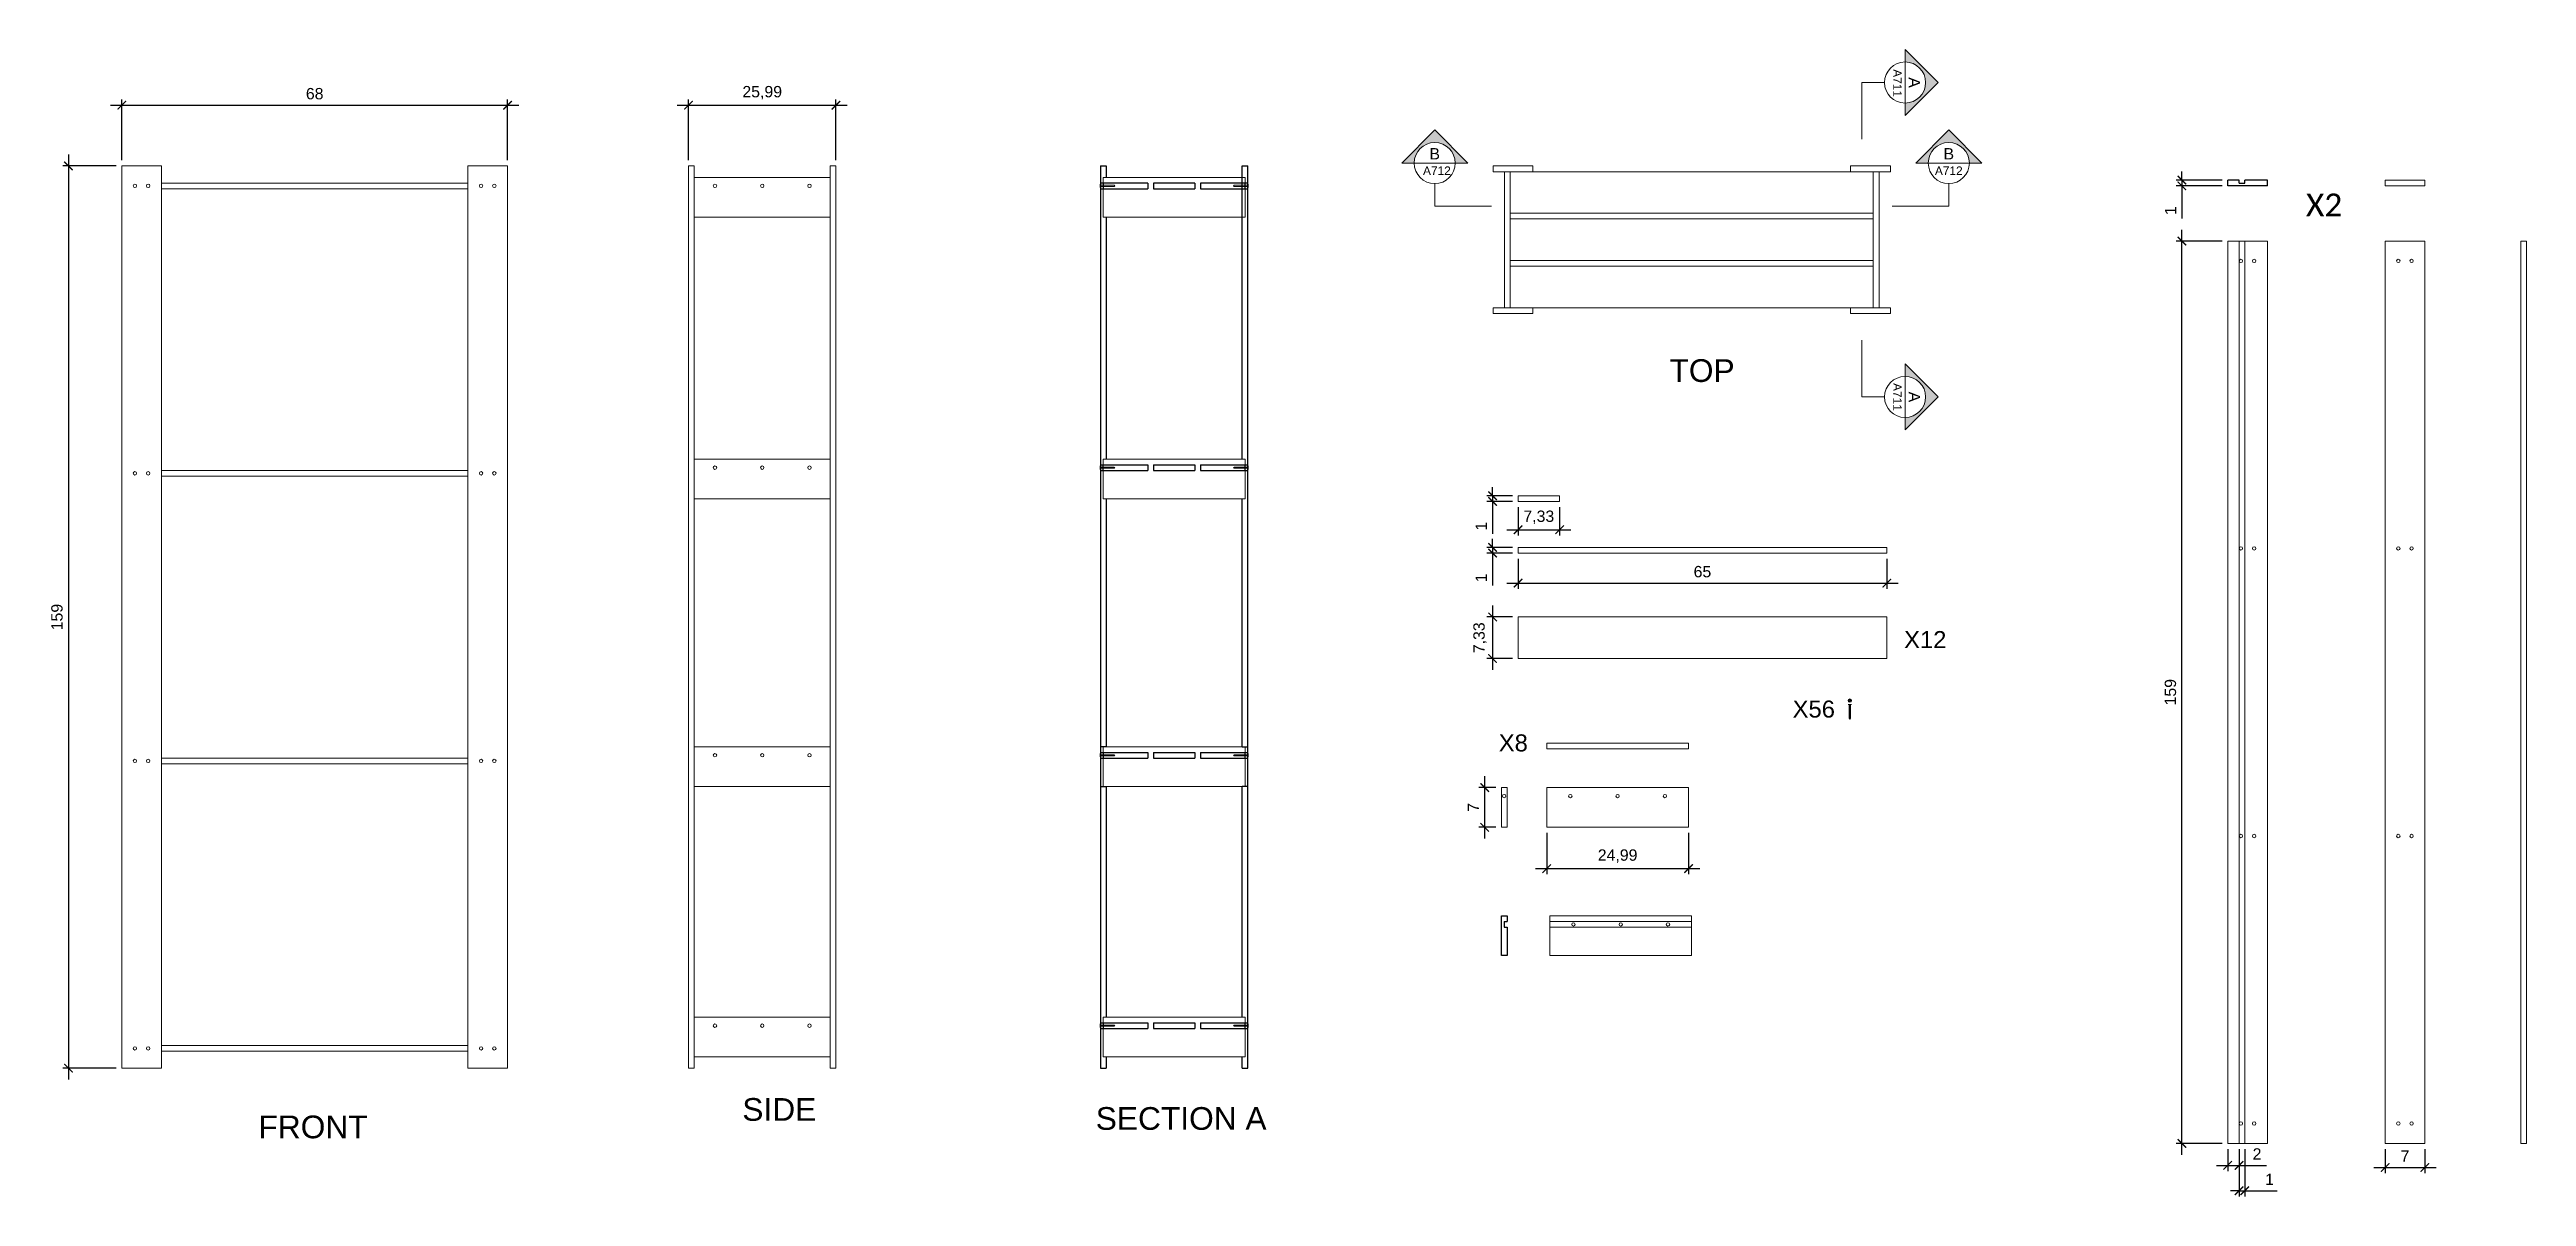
# Model space of a CAD drawing. Header units: centimetres. Extents: x 917 to 2835, y -35184 to -3253.
# Drawn here: x 2149.4 to 2585.9, y -3704.9 to -3502.8 of the extents above; entities that cross this region are included whole.
import ezdxf
from ezdxf.enums import TextEntityAlignment as Align

# ---------------------------------------------------------------- set-up
doc = ezdxf.new("R2010")
doc.units = ezdxf.units.CM
for name, color, linetype, lineweight in [('A-ANNO-DIMS', 8, 'Continuous', 9), ('A-ANNO-SYMB', 3, 'Continuous', 18), ('A-FURN', 3, 'Continuous', 20), ('mobili', 7, 'Continuous', 20), ('sezione', 2, 'Continuous', 25)]:
    doc.layers.add(name, color=color, linetype=linetype, lineweight=lineweight)
doc.layers.add('G-ANNO-TEXT', color=3, linetype='Continuous')
doc.styles.add('ARIAL', font='arial.ttf')
doc.styles.get("Standard").update_dxf_attribs({"font": 'arial.ttf'})
doc.styles.add('stile2', font='calibril.ttf', dxfattribs={"height": 0.5})
doc.dimstyles.new('giulia', dxfattribs={"dimtxt": 2, "dimasz": 1.5, "dimexe": 1, "dimexo": 1, "dimgap": 1, "dimtad": 1, "dimtxsty": 'Standard', "dimblk": 'ARCHTICK', "dimcen": 2.5, "dimdle": 2, "dimadec": 0, "dimazin": 0, "dimtfac": 1, "dimtmove": 0, "dimatfit": 3, "dimldrblk": 'ARCHTICK', "dimfxl": 1, "dimarcsym": 0})

msp = doc.modelspace()

# ---------------------------------------------------------------- texts
at = {"layer": 'G-ANNO-TEXT', "attachment_point": 1, "style": 'stile2'}
for s, width, insert, char_height in [('X2', 19.21518, (2547.053, -3528.168), 4), ('{\\fArial|b0|i0|c0|p34;TOP}', 28.35749, (2434.881, -3557.367), 4), ('{\\fArial|b0|i0|c0|p34;X12}', 28.35749, (2476.227, -3605.272), 3), ('{\\fArial|b0|i0|c0|p34;X56}', 28.35749, (2456.585, -3617.517), 3), ('{\\fArial|b0|i0|c0|p34;X8}', 28.35749, (2404.796, -3623.48), 3), ('{\\fArial|b0|i0|c0|p34;SIDE}', 19.21518, (2271.487, -3687.573), 4), ('{\\fArial|b0|i0|c0|p34;FRONT}', 19.21518, (2186.208, -3690.652), 4), ('{\\fArial|b0|i0|c0|p34;SECTION A}', 32.34983, (2333.764, -3689.164), 4)]:
    msp.add_mtext_dynamic_manual_height_columns(s, width=width, gutter_width=2.5, heights=[0], dxfattribs=dict(at, insert=insert, char_height=char_height))

# ---------------------------------------------------------------- blocks, each defined once
blk = doc.blocks.new('_ArchTick')
at = {"color": 0, "linetype": 'ByBlock', "const_width": 0.15}
blk.add_lwpolyline([(-0.5, -0.5), (0.5, 0.5)], dxfattribs=at)
blk = doc.blocks.new('*D3')
at = {"layer": 'A-ANNO-DIMS', "color": 0, "lineweight": -2, "transparency": 16777216}
for p, q in [((2408.19, -3592.53), (2408.19, -3597.83)), ((2473.19, -3592.53), (2473.19, -3597.83)), ((2406.19, -3596.83), (2475.19, -3596.83))]:
    blk.add_line(p, q, dxfattribs=at)
at = {"layer": 'Defpoints', "color": 0, "transparency": 16777216}
for p in [(2408.19, -3591.53), (2473.19, -3591.53), (2473.19, -3596.83)]:
    blk.add_point(p, dxfattribs=at)
at = {"layer": 'A-ANNO-DIMS', "color": 0, "lineweight": -2, "transparency": 16777216, "xscale": 1.5, "yscale": 1.5, "zscale": 1.5, "rotation": 180}
blk.add_blockref('_ArchTick', (2408.19, -3596.83), dxfattribs=at)
at = {"layer": 'A-ANNO-DIMS', "color": 0, "lineweight": -2, "transparency": 16777216, "xscale": 1.5, "yscale": 1.5, "zscale": 1.5}
blk.add_blockref('_ArchTick', (2473.19, -3596.83), dxfattribs=at)
at = {"layer": 'A-ANNO-DIMS', "color": 0, "transparency": 16777216, "insert": (2440.69, -3594.81), "char_height": 2, "attachment_point": 5}
blk.add_mtext('65', dxfattribs=at)
blk = doc.blocks.new('*D5')
at = {"layer": 'A-ANNO-DIMS', "color": 0, "lineweight": -2, "transparency": 16777216}
for p, q in [((2403.71, -3600.78), (2403.71, -3612.11)), ((2407.19, -3602.78), (2402.71, -3602.78)), ((2407.19, -3610.11), (2402.71, -3610.11))]:
    blk.add_line(p, q, dxfattribs=at)
at = {"layer": 'Defpoints', "color": 0, "transparency": 16777216}
for p in [(2408.19, -3602.78), (2403.71, -3610.11), (2408.19, -3610.11)]:
    blk.add_point(p, dxfattribs=at)
at = {"layer": 'A-ANNO-DIMS', "color": 0, "lineweight": -2, "transparency": 16777216, "xscale": 1.5, "yscale": 1.5, "zscale": 1.5}
for p, rotation in [((2403.71, -3602.78), 90), ((2403.71, -3610.11), 270)]:
    blk.add_blockref('_ArchTick', p, dxfattribs=dict(at, rotation=rotation))
at = {"layer": 'A-ANNO-DIMS', "color": 0, "transparency": 16777216, "insert": (2401.5, -3606.45), "char_height": 2, "attachment_point": 5, "rotation": 90}
blk.add_mtext('7,33', dxfattribs=at)
blk = doc.blocks.new('*D6')
at = {"layer": 'A-ANNO-DIMS', "color": 0, "lineweight": -2, "transparency": 16777216}
for p, q in [((2407.19, -3590.53), (2402.71, -3590.53)), ((2407.19, -3591.53), (2402.71, -3591.53)), ((2403.71, -3590.53), (2403.71, -3589.03)), ((2403.71, -3590.53), (2403.71, -3591.53)), ((2403.71, -3591.53), (2403.71, -3597.27))]:
    blk.add_line(p, q, dxfattribs=at)
at = {"layer": 'Defpoints', "color": 0, "transparency": 16777216}
for p in [(2403.71, -3591.53), (2408.19, -3590.53), (2408.19, -3591.53)]:
    blk.add_point(p, dxfattribs=at)
at = {"layer": 'A-ANNO-DIMS', "color": 0, "lineweight": -2, "transparency": 16777216, "xscale": 1.5, "yscale": 1.5, "zscale": 1.5}
for p, rotation in [((2403.71, -3590.53), 270), ((2403.71, -3591.53), 90)]:
    blk.add_blockref('_ArchTick', p, dxfattribs=dict(at, rotation=rotation))
at = {"layer": 'A-ANNO-DIMS', "color": 0, "transparency": 16777216, "insert": (2401.7, -3595.9), "char_height": 2, "attachment_point": 5, "rotation": 90}
blk.add_mtext('1', dxfattribs=at)
blk = doc.blocks.new('*D7')
at = {"layer": 'A-ANNO-DIMS', "color": 0, "lineweight": -2, "transparency": 16777216}
for p, q in [((2408.19, -3583.42), (2408.19, -3588.42)), ((2415.52, -3583.42), (2415.52, -3588.42)), ((2406.19, -3587.42), (2417.52, -3587.42))]:
    blk.add_line(p, q, dxfattribs=at)
at = {"layer": 'Defpoints', "color": 0, "transparency": 16777216}
for p in [(2408.19, -3582.42), (2415.52, -3582.42), (2415.52, -3587.42)]:
    blk.add_point(p, dxfattribs=at)
at = {"layer": 'A-ANNO-DIMS', "color": 0, "lineweight": -2, "transparency": 16777216, "xscale": 1.5, "yscale": 1.5, "zscale": 1.5, "rotation": 180}
blk.add_blockref('_ArchTick', (2408.19, -3587.42), dxfattribs=at)
at = {"layer": 'A-ANNO-DIMS', "color": 0, "lineweight": -2, "transparency": 16777216, "xscale": 1.5, "yscale": 1.5, "zscale": 1.5}
blk.add_blockref('_ArchTick', (2415.52, -3587.42), dxfattribs=at)
at = {"layer": 'A-ANNO-DIMS', "color": 0, "transparency": 16777216, "insert": (2411.85, -3585.22), "char_height": 2, "attachment_point": 5}
blk.add_mtext('7,33', dxfattribs=at)
blk = doc.blocks.new('*D8')
at = {"layer": 'A-ANNO-DIMS', "color": 0, "lineweight": -2, "transparency": 16777216}
for p, q in [((2407.19, -3581.42), (2402.71, -3581.42)), ((2407.19, -3582.42), (2402.71, -3582.42)), ((2403.71, -3581.42), (2403.71, -3579.92)), ((2403.71, -3581.42), (2403.71, -3582.42)), ((2403.71, -3582.42), (2403.71, -3588.15))]:
    blk.add_line(p, q, dxfattribs=at)
at = {"layer": 'Defpoints', "color": 0, "transparency": 16777216}
for p in [(2403.71, -3582.42), (2408.19, -3581.42), (2408.19, -3582.42)]:
    blk.add_point(p, dxfattribs=at)
at = {"layer": 'A-ANNO-DIMS', "color": 0, "lineweight": -2, "transparency": 16777216, "xscale": 1.5, "yscale": 1.5, "zscale": 1.5}
for p, rotation in [((2403.71, -3581.42), 270), ((2403.71, -3582.42), 90)]:
    blk.add_blockref('_ArchTick', p, dxfattribs=dict(at, rotation=rotation))
at = {"layer": 'A-ANNO-DIMS', "color": 0, "transparency": 16777216, "insert": (2401.7, -3586.79), "char_height": 2, "attachment_point": 5, "rotation": 90}
blk.add_mtext('1', dxfattribs=at)
blk = doc.blocks.new('*D9')
at = {"layer": 'A-ANNO-DIMS', "color": 0, "lineweight": -2, "transparency": 16777216}
for p, q in [((2525.19, -3697.55), (2525.19, -3534.55)), ((2532.26, -3536.55), (2524.19, -3536.55)), ((2532.26, -3695.55), (2524.19, -3695.55))]:
    blk.add_line(p, q, dxfattribs=at)
at = {"layer": 'Defpoints', "color": 0, "transparency": 16777216}
for p in [(2525.19, -3536.55), (2533.26, -3536.55), (2533.26, -3695.55)]:
    blk.add_point(p, dxfattribs=at)
at = {"layer": 'A-ANNO-DIMS', "color": 0, "lineweight": -2, "transparency": 16777216, "xscale": 1.5, "yscale": 1.5, "zscale": 1.5}
for p, rotation in [((2525.19, -3536.55), 90), ((2525.19, -3695.55), 270)]:
    blk.add_blockref('_ArchTick', p, dxfattribs=dict(at, rotation=rotation))
at = {"layer": 'A-ANNO-DIMS', "color": 0, "transparency": 16777216, "insert": (2523.17, -3616.05), "char_height": 2, "attachment_point": 5, "rotation": 90}
blk.add_mtext('159', dxfattribs=at)
blk = doc.blocks.new('*D10')
at = {"layer": 'A-ANNO-DIMS', "color": 0, "lineweight": -2, "transparency": 16777216}
for p, q in [((2533.26, -3696.55), (2533.26, -3700.43)), ((2535.26, -3696.55), (2535.26, -3700.43)), ((2531.26, -3699.43), (2535.26, -3699.43)), ((2535.26, -3699.43), (2540.09, -3699.43))]:
    blk.add_line(p, q, dxfattribs=at)
at = {"layer": 'Defpoints', "color": 0, "transparency": 16777216}
for p in [(2533.26, -3695.55), (2535.26, -3695.55), (2535.26, -3699.43)]:
    blk.add_point(p, dxfattribs=at)
at = {"layer": 'A-ANNO-DIMS', "color": 0, "lineweight": -2, "transparency": 16777216, "xscale": 1.5, "yscale": 1.5, "zscale": 1.5, "rotation": 180}
blk.add_blockref('_ArchTick', (2533.26, -3699.43), dxfattribs=at)
at = {"layer": 'A-ANNO-DIMS', "color": 0, "lineweight": -2, "transparency": 16777216, "xscale": 1.5, "yscale": 1.5, "zscale": 1.5}
blk.add_blockref('_ArchTick', (2535.26, -3699.43), dxfattribs=at)
at = {"layer": 'A-ANNO-DIMS', "color": 0, "transparency": 16777216, "insert": (2538.43, -3697.42), "char_height": 2, "attachment_point": 5}
blk.add_mtext('2', dxfattribs=at)
blk = doc.blocks.new('*D11')
at = {"layer": 'A-ANNO-DIMS', "color": 0, "lineweight": -2, "transparency": 16777216}
for p, q in [((2535.26, -3696.55), (2535.26, -3704.91)), ((2536.26, -3696.55), (2536.26, -3704.91)), ((2535.26, -3703.91), (2533.76, -3703.91)), ((2535.26, -3703.91), (2536.26, -3703.91)), ((2536.26, -3703.91), (2542, -3703.91))]:
    blk.add_line(p, q, dxfattribs=at)
at = {"layer": 'Defpoints', "color": 0, "transparency": 16777216}
for p in [(2535.26, -3695.55), (2536.26, -3695.55), (2536.26, -3703.91)]:
    blk.add_point(p, dxfattribs=at)
at = {"layer": 'A-ANNO-DIMS', "color": 0, "lineweight": -2, "transparency": 16777216, "xscale": 1.5, "yscale": 1.5, "zscale": 1.5}
blk.add_blockref('_ArchTick', (2535.26, -3703.91), dxfattribs=at)
at = {"layer": 'A-ANNO-DIMS', "color": 0, "lineweight": -2, "transparency": 16777216, "xscale": 1.5, "yscale": 1.5, "zscale": 1.5, "rotation": 180}
blk.add_blockref('_ArchTick', (2536.26, -3703.91), dxfattribs=at)
at = {"layer": 'A-ANNO-DIMS', "color": 0, "transparency": 16777216, "insert": (2540.63, -3701.9), "char_height": 2, "attachment_point": 5}
blk.add_mtext('1', dxfattribs=at)
blk = doc.blocks.new('*D12')
at = {"layer": 'A-ANNO-DIMS', "color": 0, "lineweight": -2, "transparency": 16777216}
for p, q in [((2561, -3696.55), (2561, -3700.8)), ((2568, -3696.55), (2568, -3700.8)), ((2559, -3699.8), (2570, -3699.8))]:
    blk.add_line(p, q, dxfattribs=at)
at = {"layer": 'Defpoints', "color": 0, "transparency": 16777216}
for p in [(2561, -3695.55), (2568, -3695.55), (2568, -3699.8)]:
    blk.add_point(p, dxfattribs=at)
at = {"layer": 'A-ANNO-DIMS', "color": 0, "lineweight": -2, "transparency": 16777216, "xscale": 1.5, "yscale": 1.5, "zscale": 1.5, "rotation": 180}
blk.add_blockref('_ArchTick', (2561, -3699.8), dxfattribs=at)
at = {"layer": 'A-ANNO-DIMS', "color": 0, "lineweight": -2, "transparency": 16777216, "xscale": 1.5, "yscale": 1.5, "zscale": 1.5}
blk.add_blockref('_ArchTick', (2568, -3699.8), dxfattribs=at)
at = {"layer": 'A-ANNO-DIMS', "color": 0, "transparency": 16777216, "insert": (2564.5, -3697.8), "char_height": 2, "attachment_point": 5}
blk.add_mtext('7', dxfattribs=at)
blk = doc.blocks.new('*D13')
at = {"layer": 'A-ANNO-DIMS', "color": 0, "lineweight": -2, "transparency": 16777216}
for p, q in [((2532.26, -3525.81), (2524.19, -3525.81)), ((2532.26, -3526.81), (2524.19, -3526.81)), ((2525.19, -3525.81), (2525.19, -3524.31)), ((2525.19, -3525.81), (2525.19, -3526.81)), ((2525.19, -3526.81), (2525.19, -3532.55))]:
    blk.add_line(p, q, dxfattribs=at)
at = {"layer": 'Defpoints', "color": 0, "transparency": 16777216}
for p in [(2525.19, -3526.81), (2533.26, -3525.81), (2533.26, -3526.81)]:
    blk.add_point(p, dxfattribs=at)
at = {"layer": 'A-ANNO-DIMS', "color": 0, "lineweight": -2, "transparency": 16777216, "xscale": 1.5, "yscale": 1.5, "zscale": 1.5}
for p, rotation in [((2525.19, -3525.81), 270), ((2525.19, -3526.81), 90)]:
    blk.add_blockref('_ArchTick', p, dxfattribs=dict(at, rotation=rotation))
at = {"layer": 'A-ANNO-DIMS', "color": 0, "transparency": 16777216, "insert": (2523.19, -3531.18), "char_height": 2, "attachment_point": 5, "rotation": 90}
blk.add_mtext('1', dxfattribs=at)
blk = doc.blocks.new('*D20')
at = {"layer": 'A-ANNO-DIMS', "color": 0, "lineweight": -2, "transparency": 16777216}
for p, q in [((2413.25, -3640.85), (2413.25, -3648.13)), ((2438.24, -3640.85), (2438.24, -3648.13)), ((2411.25, -3647.13), (2440.24, -3647.13))]:
    blk.add_line(p, q, dxfattribs=at)
at = {"layer": 'Defpoints', "color": 0, "transparency": 16777216}
for p in [(2413.25, -3639.85), (2438.24, -3639.85), (2438.24, -3647.13)]:
    blk.add_point(p, dxfattribs=at)
at = {"layer": 'A-ANNO-DIMS', "color": 0, "lineweight": -2, "transparency": 16777216, "xscale": 1.5, "yscale": 1.5, "zscale": 1.5, "rotation": 180}
blk.add_blockref('_ArchTick', (2413.25, -3647.13), dxfattribs=at)
at = {"layer": 'A-ANNO-DIMS', "color": 0, "lineweight": -2, "transparency": 16777216, "xscale": 1.5, "yscale": 1.5, "zscale": 1.5}
blk.add_blockref('_ArchTick', (2438.24, -3647.13), dxfattribs=at)
at = {"layer": 'A-ANNO-DIMS', "color": 0, "transparency": 16777216, "insert": (2425.74, -3644.93), "char_height": 2, "attachment_point": 5}
blk.add_mtext('24,99', dxfattribs=at)
blk = doc.blocks.new('*D21')
at = {"layer": 'A-ANNO-DIMS', "color": 0, "lineweight": -2, "transparency": 16777216}
for p, q in [((2402.31, -3630.85), (2402.31, -3641.85)), ((2404.25, -3632.85), (2401.31, -3632.85)), ((2404.25, -3639.85), (2401.31, -3639.85))]:
    blk.add_line(p, q, dxfattribs=at)
at = {"layer": 'Defpoints', "color": 0, "transparency": 16777216}
for p in [(2405.25, -3632.85), (2402.31, -3639.85), (2405.25, -3639.85)]:
    blk.add_point(p, dxfattribs=at)
at = {"layer": 'A-ANNO-DIMS', "color": 0, "lineweight": -2, "transparency": 16777216, "xscale": 1.5, "yscale": 1.5, "zscale": 1.5}
for p, rotation in [((2402.31, -3632.85), 90), ((2402.31, -3639.85), 270)]:
    blk.add_blockref('_ArchTick', p, dxfattribs=dict(at, rotation=rotation))
at = {"layer": 'A-ANNO-DIMS', "color": 0, "transparency": 16777216, "insert": (2400.31, -3636.35), "char_height": 2, "attachment_point": 5, "rotation": 90}
blk.add_mtext('7', dxfattribs=at)
blk = doc.blocks.new('*D33')
at = {"layer": 'A-ANNO-DIMS', "color": 0, "lineweight": -2, "transparency": 16777216}
for p, q in [((2152.73, -3521.31), (2152.73, -3684.31)), ((2161.12, -3523.31), (2151.73, -3523.31)), ((2161.12, -3682.31), (2151.73, -3682.31))]:
    blk.add_line(p, q, dxfattribs=at)
at = {"layer": 'Defpoints', "color": 0, "transparency": 16777216}
for p in [(2162.12, -3523.31), (2152.73, -3682.31), (2162.12, -3682.31)]:
    blk.add_point(p, dxfattribs=at)
at = {"layer": 'A-ANNO-DIMS', "color": 0, "lineweight": -2, "transparency": 16777216, "xscale": 1.5, "yscale": 1.5, "zscale": 1.5}
for p, rotation in [((2152.73, -3523.31), 90), ((2152.73, -3682.31), 270)]:
    blk.add_blockref('_ArchTick', p, dxfattribs=dict(at, rotation=rotation))
at = {"layer": 'A-ANNO-DIMS', "color": 0, "transparency": 16777216, "insert": (2150.71, -3602.81), "char_height": 2, "attachment_point": 5, "rotation": 90}
blk.add_mtext('159', dxfattribs=at)
blk = doc.blocks.new('*D34')
at = {"layer": 'A-ANNO-DIMS', "color": 0, "lineweight": -2, "transparency": 16777216}
for p, q in [((2160.12, -3512.6), (2232.12, -3512.6)), ((2162.12, -3522.31), (2162.12, -3511.6)), ((2230.12, -3522.31), (2230.12, -3511.6))]:
    blk.add_line(p, q, dxfattribs=at)
at = {"layer": 'Defpoints', "color": 0, "transparency": 16777216}
for p in [(2230.12, -3512.6), (2162.12, -3523.31), (2230.12, -3523.31)]:
    blk.add_point(p, dxfattribs=at)
at = {"layer": 'A-ANNO-DIMS', "color": 0, "lineweight": -2, "transparency": 16777216, "xscale": 1.5, "yscale": 1.5, "zscale": 1.5, "rotation": 180}
blk.add_blockref('_ArchTick', (2162.12, -3512.6), dxfattribs=at)
at = {"layer": 'A-ANNO-DIMS', "color": 0, "lineweight": -2, "transparency": 16777216, "xscale": 1.5, "yscale": 1.5, "zscale": 1.5}
blk.add_blockref('_ArchTick', (2230.12, -3512.6), dxfattribs=at)
at = {"layer": 'A-ANNO-DIMS', "color": 0, "transparency": 16777216, "insert": (2196.12, -3510.58), "char_height": 2, "attachment_point": 5}
blk.add_mtext('68', dxfattribs=at)
blk = doc.blocks.new('*D35')
at = {"layer": 'A-ANNO-DIMS', "color": 0, "lineweight": -2, "transparency": 16777216}
for p, q in [((2260, -3512.6), (2289.99, -3512.6)), ((2262, -3522.31), (2262, -3511.6)), ((2287.99, -3522.31), (2287.99, -3511.6))]:
    blk.add_line(p, q, dxfattribs=at)
at = {"layer": 'Defpoints', "color": 0, "transparency": 16777216}
for p in [(2287.99, -3512.6), (2262, -3523.31), (2287.99, -3523.31)]:
    blk.add_point(p, dxfattribs=at)
at = {"layer": 'A-ANNO-DIMS', "color": 0, "lineweight": -2, "transparency": 16777216, "xscale": 1.5, "yscale": 1.5, "zscale": 1.5, "rotation": 180}
blk.add_blockref('_ArchTick', (2262, -3512.6), dxfattribs=at)
at = {"layer": 'A-ANNO-DIMS', "color": 0, "lineweight": -2, "transparency": 16777216, "xscale": 1.5, "yscale": 1.5, "zscale": 1.5}
blk.add_blockref('_ArchTick', (2287.99, -3512.6), dxfattribs=at)
at = {"layer": 'A-ANNO-DIMS', "color": 0, "transparency": 16777216, "insert": (2274.99, -3510.4), "char_height": 2, "attachment_point": 5}
blk.add_mtext('25,99', dxfattribs=at)
blk = doc.blocks.new('SYMBOL')
at = {"layer": 'A-ANNO-SYMB', "linetype": 'Continuous', "lineweight": 20}
h = blk.add_hatch(color=256, dxfattribs=at)
h.dxf.hatch_style = 1
h.paths.add_polyline_path([(11.206, 4.948), (11.316, 4.948, -1), (11.678, 4.948), (11.788, 4.948), (11.497, 5.241)])
at = {"linetype": 'Continuous', "lineweight": 20}
blk.add_line((11.316, 4.948), (11.678, 4.948), dxfattribs=at)
at = {"layer": 'A-ANNO-SYMB', "linetype": 'Continuous', "lineweight": 20}
for p, q in [((11.206, 4.948), (11.497, 5.241)), ((11.788, 4.948), (11.497, 5.241)), ((11.316, 4.948), (11.206, 4.948)), ((11.678, 4.948), (11.788, 4.948))]:
    blk.add_line(p, q, dxfattribs=at)
blk.add_circle((11.497, 4.948), 0.181, dxfattribs=at)
for tag, p in [('TAVOLA', (11.497, 5.08)), ('SEZIONE', (11.497, 4.918))]:
    blk.add_attdef(tag, text='', height=0.1, dxfattribs=at).set_placement(p, align=Align.TOP_CENTER)

# ---------------------------------------------------------------- dimensions: what is measured, and where the dimension line sits
at = {"layer": 'A-ANNO-DIMS'}
for base, p1, p2, picture, middle in [((2230.116, -3512.6), (2162.116, -3523.315), (2230.116, -3523.315), '*D34', (2196.116, -3510.579)), ((2287.989, -3512.6), (2261.999, -3523.315), (2287.989, -3523.315), '*D35', (2274.994, -3510.398)), ((2415.516, -3587.421), (2408.187, -3582.417), (2415.516, -3582.417), '*D7', (2411.852, -3585.219)), ((2473.187, -3596.834), (2408.187, -3591.534), (2473.187, -3591.534), '*D3', (2440.687, -3594.812)), ((2438.237, -3647.132), (2413.247, -3639.851), (2438.237, -3639.851), '*D20', (2425.742, -3644.93)), ((2535.263, -3699.427), (2533.263, -3695.547), (2535.263, -3695.547), '*D10', (2538.426, -3697.423)), ((2536.263, -3703.908), (2535.263, -3695.547), (2536.263, -3695.547), '*D11', (2540.632, -3701.904)), ((2567.997, -3699.798), (2560.997, -3695.547), (2567.997, -3695.547), '*D12', (2564.497, -3697.798))]:
    dim = msp.add_linear_dim(base=base, p1=p1, p2=p2, dimstyle='giulia', dxfattribs=at)
    dim.commit()
    dim.dimension.update_dxf_attribs({"geometry": picture, "text_midpoint": middle})
for base, p1, p2, picture, middle in [((2152.726, -3682.315), (2162.116, -3523.315), (2162.116, -3682.315), '*D33', (2150.705, -3602.815)), ((2525.19, -3526.815), (2533.263, -3525.815), (2533.263, -3526.815), '*D13', (2523.185, -3531.183)), ((2525.19, -3536.547), (2533.263, -3695.547), (2533.263, -3536.547), '*D9', (2523.168, -3616.047)), ((2403.706, -3582.417), (2408.187, -3581.417), (2408.187, -3582.417), '*D8', (2401.702, -3586.785)), ((2403.706, -3591.534), (2408.187, -3590.534), (2408.187, -3591.534), '*D6', (2401.702, -3595.902)), ((2403.706, -3610.112), (2408.187, -3602.782), (2408.187, -3610.112), '*D5', (2401.504, -3606.447)), ((2402.31, -3639.851), (2405.252, -3632.851), (2405.252, -3639.851), '*D21', (2400.31, -3636.351))]:
    dim = msp.add_linear_dim(base=base, p1=p1, p2=p2, angle=90, dimstyle='giulia', dxfattribs=at)
    dim.commit()
    dim.dimension.update_dxf_attribs({"geometry": picture, "text_midpoint": middle})

# ---------------------------------------------------------------- linework, layer by layer
at = {"layer": 'A-ANNO-SYMB'}
for p, q in [((2472.784, -3508.608), (2468.784, -3508.608)), ((2468.784, -3508.608), (2468.784, -3518.608)), ((2393.506, -3526.419), (2393.506, -3530.419)), ((2484.106, -3526.419), (2484.106, -3530.419)), ((2393.506, -3530.419), (2403.506, -3530.419)), ((2484.106, -3530.419), (2474.106, -3530.419)), ((2468.784, -3564.012), (2468.784, -3554.012)), ((2472.784, -3564.012), (2468.784, -3564.012))]:
    msp.add_line(p, q, dxfattribs=at)
at = {"layer": 'A-FURN'}
for p, q in [((2169.116, -3523.315), (2162.116, -3523.315)), ((2162.116, -3523.315), (2162.116, -3682.315)), ((2169.116, -3523.315), (2169.116, -3682.315)), ((2223.116, -3526.315), (2169.116, -3526.315)), ((2230.116, -3523.315), (2223.116, -3523.315)), ((2223.116, -3682.315), (2223.116, -3523.315)), ((2230.116, -3682.315), (2230.116, -3523.315)), ((2261.999, -3523.315), (2261.999, -3682.315)), ((2262.999, -3523.315), (2262.999, -3682.315)), ((2286.989, -3525.315), (2262.999, -3525.315)), ((2286.989, -3682.315), (2286.989, -3523.315)), ((2287.989, -3682.315), (2287.989, -3523.315)), ((2335.091, -3525.315), (2360.081, -3525.315)), ((2335.091, -3525.315), (2335.091, -3526.315)), ((2360.081, -3525.315), (2360.081, -3526.315)), ((2403.806, -3524.315), (2403.806, -3523.315)), ((2410.806, -3523.315), (2403.806, -3523.315)), ((2410.806, -3524.315), (2403.806, -3524.315)), ((2405.806, -3524.315), (2405.806, -3548.305)), ((2406.806, -3524.315), (2406.806, -3548.305)), ((2406.806, -3524.315), (2470.806, -3524.315)), ((2410.806, -3524.315), (2410.806, -3523.315)), ((2473.806, -3523.315), (2466.806, -3523.315)), ((2466.806, -3524.315), (2466.806, -3523.315)), ((2473.806, -3524.315), (2466.806, -3524.315)), ((2470.806, -3524.315), (2470.806, -3548.305)), ((2471.806, -3524.315), (2471.806, -3548.305)), ((2473.806, -3524.315), (2473.806, -3523.315)), ((2567.997, -3525.815), (2560.997, -3525.815)), ((2560.997, -3526.815), (2560.997, -3525.815)), ((2567.997, -3526.815), (2560.997, -3526.815)), ((2567.997, -3526.815), (2567.997, -3525.815)), ((2223.116, -3527.315), (2169.116, -3527.315)), ((2335.091, -3532.315), (2335.091, -3527.315)), ((2360.081, -3532.315), (2360.081, -3527.315)), ((2286.989, -3532.315), (2262.999, -3532.315)), ((2335.091, -3532.315), (2360.081, -3532.315)), ((2406.806, -3531.645), (2470.806, -3531.645)), ((2406.806, -3532.645), (2470.806, -3532.645)), ((2406.806, -3539.975), (2470.806, -3539.975)), ((2533.263, -3536.547), (2533.263, -3695.547)), ((2540.263, -3536.547), (2533.263, -3536.547)), ((2535.263, -3536.547), (2535.263, -3695.547)), ((2536.263, -3536.547), (2536.263, -3695.547)), ((2540.263, -3536.547), (2540.263, -3695.547)), ((2560.997, -3536.547), (2560.997, -3695.547)), ((2567.997, -3536.547), (2560.997, -3536.547)), ((2567.997, -3536.547), (2567.997, -3695.547)), ((2584.91, -3536.547), (2584.91, -3695.547)), ((2584.91, -3536.547), (2585.91, -3536.547)), ((2585.91, -3536.547), (2585.91, -3695.547)), ((2406.806, -3540.975), (2470.806, -3540.975)), ((2403.806, -3549.305), (2403.806, -3548.305)), ((2410.806, -3548.305), (2403.806, -3548.305)), ((2406.806, -3548.305), (2470.806, -3548.305)), ((2410.806, -3549.305), (2410.806, -3548.305)), ((2466.806, -3549.305), (2466.806, -3548.305)), ((2473.806, -3548.305), (2466.806, -3548.305)), ((2473.806, -3549.305), (2473.806, -3548.305)), ((2410.806, -3549.305), (2403.806, -3549.305)), ((2404.806, -3549.305), (2404.806, -3549.315)), ((2405.806, -3549.305), (2405.806, -3549.315)), ((2473.806, -3549.305), (2466.806, -3549.305)), ((2286.989, -3574.975), (2262.999, -3574.975)), ((2335.091, -3574.975), (2360.081, -3574.975)), ((2335.091, -3574.975), (2335.091, -3575.975)), ((2360.081, -3574.975), (2360.081, -3575.975)), ((2223.116, -3576.975), (2169.116, -3576.975)), ((2223.116, -3577.975), (2169.116, -3577.975)), ((2335.091, -3581.975), (2335.091, -3576.975)), ((2360.081, -3581.975), (2360.081, -3576.975)), ((2286.989, -3581.975), (2262.999, -3581.975)), ((2335.091, -3581.975), (2360.081, -3581.975)), ((2415.516, -3581.417), (2408.187, -3581.417)), ((2408.187, -3581.417), (2408.187, -3582.417)), ((2415.516, -3582.417), (2408.187, -3582.417)), ((2415.516, -3581.417), (2415.516, -3582.417)), ((2473.187, -3590.534), (2408.187, -3590.534)), ((2408.187, -3590.534), (2408.187, -3591.534)), ((2473.187, -3591.534), (2408.187, -3591.534)), ((2473.187, -3590.534), (2473.187, -3591.534)), ((2408.187, -3602.782), (2473.187, -3602.782)), ((2408.187, -3610.112), (2408.187, -3602.782)), ((2473.187, -3602.782), (2473.187, -3610.112)), ((2408.187, -3610.112), (2473.187, -3610.112)), ((2262.999, -3625.655), (2286.989, -3625.655)), ((2335.091, -3625.655), (2360.081, -3625.655)), ((2335.091, -3625.655), (2335.091, -3626.653)), ((2360.081, -3625.655), (2360.081, -3626.655)), ((2413.247, -3625.002), (2438.237, -3625.002)), ((2413.247, -3625.002), (2413.247, -3626.002)), ((2413.247, -3626.002), (2438.237, -3626.002)), ((2438.237, -3625.002), (2438.237, -3626.002)), ((2169.116, -3627.655), (2223.116, -3627.655)), ((2169.116, -3628.655), (2223.116, -3628.655)), ((2335.091, -3632.655), (2335.091, -3627.655)), ((2360.081, -3632.655), (2360.081, -3627.651)), ((2262.999, -3632.655), (2286.989, -3632.655)), ((2335.091, -3632.655), (2360.081, -3632.655)), ((2405.252, -3639.851), (2405.252, -3632.851)), ((2405.252, -3632.851), (2406.252, -3632.851)), ((2406.252, -3632.851), (2406.252, -3639.851)), ((2413.247, -3632.851), (2438.237, -3632.851)), ((2413.247, -3632.851), (2413.247, -3639.851)), ((2438.237, -3632.851), (2438.237, -3639.851)), ((2406.252, -3639.851), (2405.252, -3639.851)), ((2413.247, -3639.851), (2438.237, -3639.851)), ((2413.79, -3655.46), (2438.78, -3655.46)), ((2413.79, -3655.46), (2413.79, -3662.46)), ((2413.79, -3656.46), (2438.78, -3656.46)), ((2413.79, -3657.46), (2438.78, -3657.46)), ((2438.78, -3655.46), (2438.78, -3662.46)), ((2413.79, -3662.46), (2438.78, -3662.46)), ((2262.999, -3673.315), (2286.989, -3673.315)), ((2335.091, -3673.315), (2360.081, -3673.315)), ((2335.091, -3673.315), (2335.091, -3674.315)), ((2335.091, -3680.315), (2335.091, -3675.315)), ((2360.081, -3673.315), (2360.081, -3674.315)), ((2360.081, -3680.315), (2360.081, -3675.315)), ((2169.116, -3678.315), (2223.116, -3678.315)), ((2169.116, -3679.315), (2223.116, -3679.315)), ((2162.116, -3682.315), (2169.116, -3682.315)), ((2223.116, -3682.315), (2230.116, -3682.315)), ((2261.999, -3682.315), (2262.999, -3682.315)), ((2262.999, -3680.315), (2286.989, -3680.315)), ((2286.989, -3682.315), (2287.989, -3682.315)), ((2335.091, -3680.315), (2360.081, -3680.315)), ((2533.263, -3695.547), (2540.263, -3695.547)), ((2560.997, -3695.547), (2567.997, -3695.547)), ((2584.91, -3695.547), (2585.91, -3695.547))]:
    msp.add_line(p, q, dxfattribs=at)
at = {"layer": 'A-FURN', "color": 8}
for p, q in [((2334.563, -3527.118), (2334.563, -3526.513)), ((2334.577, -3526.513), (2334.563, -3526.513)), ((2334.591, -3526.717), (2334.577, -3526.513)), ((2334.591, -3526.913), (2334.577, -3527.118)), ((2334.591, -3526.717), (2337.002, -3526.717)), ((2337.002, -3526.913), (2334.591, -3526.913)), ((2337.137, -3526.816), (2337.002, -3526.717)), ((2337.137, -3526.816), (2337.002, -3526.913)), ((2358.034, -3526.816), (2358.169, -3526.717)), ((2358.034, -3526.816), (2358.169, -3526.913)), ((2360.581, -3526.717), (2358.169, -3526.717)), ((2358.169, -3526.913), (2360.581, -3526.913)), ((2360.581, -3526.717), (2360.595, -3526.513)), ((2360.581, -3526.913), (2360.595, -3527.118)), ((2360.608, -3526.513), (2360.595, -3526.512)), ((2360.608, -3527.118), (2360.608, -3526.513)), ((2334.577, -3527.118), (2334.563, -3527.118)), ((2360.595, -3527.118), (2360.608, -3527.118)), ((2334.563, -3576.778), (2334.563, -3576.173)), ((2334.577, -3576.173), (2334.563, -3576.173)), ((2334.577, -3576.778), (2334.563, -3576.778)), ((2334.591, -3576.377), (2334.577, -3576.173)), ((2334.591, -3576.573), (2334.577, -3576.778)), ((2334.591, -3576.377), (2337.002, -3576.377)), ((2337.002, -3576.573), (2334.591, -3576.573)), ((2337.137, -3576.476), (2337.002, -3576.377)), ((2337.137, -3576.476), (2337.002, -3576.573)), ((2358.034, -3576.476), (2358.169, -3576.377)), ((2358.034, -3576.476), (2358.169, -3576.573)), ((2360.581, -3576.377), (2358.169, -3576.377)), ((2358.169, -3576.573), (2360.581, -3576.573)), ((2360.581, -3576.377), (2360.595, -3576.173)), ((2360.581, -3576.573), (2360.595, -3576.778)), ((2360.608, -3576.173), (2360.595, -3576.173)), ((2360.595, -3576.778), (2360.608, -3576.778)), ((2360.608, -3576.778), (2360.608, -3576.173)), ((2466.358, -3618.202), (2466.963, -3618.202)), ((2466.358, -3618.215), (2466.358, -3618.202)), ((2466.563, -3618.229), (2466.358, -3618.215)), ((2466.51, -3617.472), (2466.61, -3617.472)), ((2466.51, -3617.472), (2466.51, -3617.572)), ((2466.51, -3617.572), (2466.61, -3617.572)), ((2466.563, -3618.264), (2466.563, -3618.229)), ((2466.563, -3620.641), (2466.563, -3618.285)), ((2466.61, -3617.372), (2466.71, -3617.372)), ((2466.61, -3617.372), (2466.61, -3617.472)), ((2466.61, -3617.572), (2466.61, -3617.672)), ((2466.61, -3617.672), (2466.71, -3617.672)), ((2466.71, -3617.372), (2466.71, -3617.472)), ((2466.71, -3617.472), (2466.81, -3617.472)), ((2466.71, -3617.572), (2466.81, -3617.572)), ((2466.71, -3617.572), (2466.71, -3617.672)), ((2466.758, -3618.229), (2466.963, -3618.215)), ((2466.758, -3618.229), (2466.758, -3618.295)), ((2466.758, -3618.324), (2466.758, -3620.641)), ((2466.81, -3617.472), (2466.81, -3617.572)), ((2466.963, -3618.202), (2466.963, -3618.215)), ((2466.659, -3620.776), (2466.563, -3620.641)), ((2466.659, -3620.776), (2466.758, -3620.641)), ((2334.563, -3627.458), (2334.563, -3626.853)), ((2334.577, -3626.853), (2334.563, -3626.853)), ((2334.591, -3627.057), (2334.577, -3626.853)), ((2334.591, -3627.253), (2334.577, -3627.458)), ((2334.591, -3627.057), (2337.002, -3627.057)), ((2337.002, -3627.253), (2334.591, -3627.253)), ((2337.137, -3627.156), (2337.002, -3627.057)), ((2337.137, -3627.156), (2337.002, -3627.253)), ((2358.034, -3627.156), (2358.169, -3627.057)), ((2358.034, -3627.156), (2358.169, -3627.253)), ((2360.581, -3627.057), (2358.169, -3627.057)), ((2358.169, -3627.253), (2360.581, -3627.253)), ((2360.581, -3627.057), (2360.595, -3626.853)), ((2360.581, -3627.253), (2360.595, -3627.458)), ((2360.608, -3626.853), (2360.595, -3626.853)), ((2360.608, -3627.458), (2360.608, -3626.853)), ((2334.577, -3627.458), (2334.563, -3627.458)), ((2360.595, -3627.458), (2360.608, -3627.458)), ((2334.563, -3675.118), (2334.563, -3674.513)), ((2334.577, -3674.513), (2334.563, -3674.513)), ((2334.577, -3675.118), (2334.563, -3675.118)), ((2334.591, -3674.717), (2334.577, -3674.513)), ((2334.591, -3674.913), (2334.577, -3675.118)), ((2334.591, -3674.717), (2337.002, -3674.717)), ((2337.002, -3674.913), (2334.591, -3674.913)), ((2337.137, -3674.816), (2337.002, -3674.717)), ((2337.137, -3674.816), (2337.002, -3674.913)), ((2358.034, -3674.816), (2358.169, -3674.717)), ((2358.034, -3674.816), (2358.169, -3674.913)), ((2360.581, -3674.717), (2358.169, -3674.717)), ((2358.169, -3674.913), (2360.581, -3674.913)), ((2360.581, -3674.717), (2360.595, -3674.513)), ((2360.581, -3674.913), (2360.595, -3675.118)), ((2360.608, -3674.513), (2360.595, -3674.513)), ((2360.595, -3675.118), (2360.608, -3675.118)), ((2360.608, -3675.118), (2360.608, -3674.513))]:
    msp.add_line(p, q, dxfattribs=at)
for points in [[(2466.563, -3618.229), (2466.554, -3618.231), (2466.549, -3618.234), (2466.545, -3618.238), (2466.54, -3618.245), (2466.539, -3618.25), (2466.54, -3618.257), (2466.544, -3618.266), (2466.551, -3618.274), (2466.558, -3618.281), (2466.569, -3618.292), (2466.582, -3618.302), (2466.597, -3618.313), (2466.613, -3618.321), (2466.64, -3618.328), (2466.658, -3618.334), (2466.682, -3618.336), (2466.702, -3618.337), (2466.722, -3618.335), (2466.746, -3618.331), (2466.765, -3618.32), (2466.773, -3618.311), (2466.772, -3618.305), (2466.77, -3618.302), (2466.768, -3618.3), (2466.764, -3618.298), (2466.759, -3618.296), (2466.758, -3618.295)], [(2466.563, -3618.322), (2466.554, -3618.324), (2466.549, -3618.327), (2466.545, -3618.331), (2466.54, -3618.338), (2466.539, -3618.343), (2466.54, -3618.35), (2466.544, -3618.358), (2466.551, -3618.366), (2466.558, -3618.373), (2466.569, -3618.385), (2466.582, -3618.395), (2466.597, -3618.406), (2466.613, -3618.414), (2466.64, -3618.421), (2466.658, -3618.426), (2466.682, -3618.428), (2466.702, -3618.429), (2466.722, -3618.427), (2466.746, -3618.424), (2466.765, -3618.413), (2466.773, -3618.403), (2466.772, -3618.398), (2466.77, -3618.395), (2466.768, -3618.393), (2466.764, -3618.39), (2466.759, -3618.389), (2466.758, -3618.388)], [(2466.563, -3618.424), (2466.554, -3618.426), (2466.549, -3618.428), (2466.545, -3618.432), (2466.54, -3618.439), (2466.539, -3618.444), (2466.54, -3618.452), (2466.544, -3618.46), (2466.551, -3618.468), (2466.558, -3618.475), (2466.569, -3618.486), (2466.582, -3618.497), (2466.597, -3618.508), (2466.613, -3618.515), (2466.64, -3618.523), (2466.658, -3618.528), (2466.682, -3618.53), (2466.702, -3618.531), (2466.722, -3618.529), (2466.746, -3618.526), (2466.765, -3618.514), (2466.773, -3618.505), (2466.772, -3618.5), (2466.77, -3618.496), (2466.768, -3618.495), (2466.764, -3618.492), (2466.759, -3618.49), (2466.758, -3618.49)], [(2466.563, -3618.517), (2466.554, -3618.519), (2466.549, -3618.522), (2466.545, -3618.526), (2466.54, -3618.533), (2466.539, -3618.538), (2466.54, -3618.545), (2466.544, -3618.554), (2466.551, -3618.562), (2466.558, -3618.568), (2466.569, -3618.58), (2466.582, -3618.59), (2466.597, -3618.601), (2466.613, -3618.609), (2466.64, -3618.616), (2466.658, -3618.621), (2466.682, -3618.623), (2466.702, -3618.624), (2466.722, -3618.623), (2466.746, -3618.619), (2466.765, -3618.608), (2466.773, -3618.599), (2466.772, -3618.593), (2466.77, -3618.59), (2466.768, -3618.588), (2466.764, -3618.586), (2466.759, -3618.584), (2466.758, -3618.583)], [(2466.563, -3618.616), (2466.554, -3618.618), (2466.549, -3618.62), (2466.545, -3618.624), (2466.54, -3618.631), (2466.539, -3618.636), (2466.54, -3618.644), (2466.544, -3618.652), (2466.551, -3618.66), (2466.558, -3618.667), (2466.569, -3618.678), (2466.582, -3618.689), (2466.597, -3618.699), (2466.613, -3618.707), (2466.64, -3618.715), (2466.658, -3618.72), (2466.682, -3618.722), (2466.702, -3618.723), (2466.722, -3618.721), (2466.746, -3618.718), (2466.765, -3618.706), (2466.773, -3618.697), (2466.772, -3618.691), (2466.77, -3618.688), (2466.768, -3618.686), (2466.764, -3618.684), (2466.759, -3618.682), (2466.758, -3618.682)], [(2466.563, -3618.709), (2466.554, -3618.712), (2466.549, -3618.714), (2466.545, -3618.718), (2466.54, -3618.725), (2466.539, -3618.73), (2466.54, -3618.738), (2466.544, -3618.746), (2466.551, -3618.754), (2466.558, -3618.761), (2466.569, -3618.772), (2466.582, -3618.782), (2466.597, -3618.793), (2466.613, -3618.801), (2466.64, -3618.808), (2466.658, -3618.814), (2466.682, -3618.816), (2466.702, -3618.817), (2466.722, -3618.815), (2466.746, -3618.812), (2466.765, -3618.8), (2466.773, -3618.791), (2466.772, -3618.785), (2466.77, -3618.782), (2466.768, -3618.78), (2466.764, -3618.778), (2466.759, -3618.776), (2466.758, -3618.775)], [(2466.563, -3618.229), (2466.557, -3618.239), (2466.557, -3618.245), (2466.557, -3618.252), (2466.557, -3618.255), (2466.559, -3618.259), (2466.561, -3618.263), (2466.568, -3618.268), (2466.576, -3618.272), (2466.586, -3618.279), (2466.597, -3618.288), (2466.615, -3618.298), (2466.634, -3618.309), (2466.648, -3618.313), (2466.668, -3618.315), (2466.682, -3618.315), (2466.703, -3618.315), (2466.715, -3618.312), (2466.73, -3618.308), (2466.744, -3618.305), (2466.755, -3618.3), (2466.758, -3618.295)], [(2466.563, -3618.322), (2466.557, -3618.332), (2466.557, -3618.337), (2466.557, -3618.344), (2466.557, -3618.348), (2466.559, -3618.352), (2466.561, -3618.355), (2466.568, -3618.36), (2466.576, -3618.365), (2466.586, -3618.372), (2466.597, -3618.381), (2466.615, -3618.391), (2466.634, -3618.402), (2466.648, -3618.406), (2466.668, -3618.408), (2466.682, -3618.408), (2466.703, -3618.408), (2466.715, -3618.405), (2466.73, -3618.401), (2466.744, -3618.397), (2466.755, -3618.393), (2466.758, -3618.388)], [(2466.563, -3618.424), (2466.557, -3618.434), (2466.557, -3618.439), (2466.557, -3618.446), (2466.557, -3618.45), (2466.559, -3618.454), (2466.561, -3618.457), (2466.568, -3618.462), (2466.576, -3618.467), (2466.586, -3618.473), (2466.597, -3618.483), (2466.615, -3618.493), (2466.634, -3618.504), (2466.648, -3618.507), (2466.668, -3618.51), (2466.682, -3618.509), (2466.703, -3618.509), (2466.715, -3618.506), (2466.73, -3618.502), (2466.744, -3618.499), (2466.755, -3618.495), (2466.758, -3618.49)], [(2466.563, -3618.517), (2466.557, -3618.527), (2466.557, -3618.532), (2466.557, -3618.539), (2466.557, -3618.543), (2466.559, -3618.547), (2466.561, -3618.551), (2466.568, -3618.556), (2466.576, -3618.56), (2466.586, -3618.567), (2466.597, -3618.576), (2466.615, -3618.586), (2466.634, -3618.597), (2466.648, -3618.601), (2466.668, -3618.603), (2466.682, -3618.603), (2466.703, -3618.603), (2466.715, -3618.6), (2466.73, -3618.596), (2466.744, -3618.593), (2466.755, -3618.588), (2466.758, -3618.583)], [(2466.563, -3618.616), (2466.557, -3618.626), (2466.557, -3618.631), (2466.557, -3618.638), (2466.557, -3618.642), (2466.559, -3618.646), (2466.561, -3618.649), (2466.568, -3618.654), (2466.576, -3618.659), (2466.586, -3618.665), (2466.597, -3618.675), (2466.615, -3618.684), (2466.634, -3618.696), (2466.648, -3618.699), (2466.668, -3618.701), (2466.682, -3618.701), (2466.703, -3618.701), (2466.715, -3618.698), (2466.73, -3618.694), (2466.744, -3618.691), (2466.755, -3618.686), (2466.758, -3618.682)], [(2466.563, -3618.709), (2466.557, -3618.719), (2466.557, -3618.725), (2466.557, -3618.732), (2466.557, -3618.736), (2466.559, -3618.739), (2466.561, -3618.743), (2466.568, -3618.748), (2466.576, -3618.753), (2466.586, -3618.759), (2466.597, -3618.768), (2466.615, -3618.778), (2466.634, -3618.789), (2466.648, -3618.793), (2466.668, -3618.795), (2466.682, -3618.795), (2466.703, -3618.795), (2466.715, -3618.792), (2466.73, -3618.788), (2466.744, -3618.785), (2466.755, -3618.78), (2466.758, -3618.775)], [(2466.563, -3618.806), (2466.554, -3618.808), (2466.549, -3618.81), (2466.545, -3618.814), (2466.54, -3618.821), (2466.539, -3618.826), (2466.54, -3618.834), (2466.544, -3618.842), (2466.551, -3618.85), (2466.558, -3618.857), (2466.569, -3618.868), (2466.582, -3618.879), (2466.597, -3618.89), (2466.613, -3618.897), (2466.64, -3618.905), (2466.658, -3618.91), (2466.682, -3618.912), (2466.702, -3618.913), (2466.722, -3618.911), (2466.746, -3618.908), (2466.765, -3618.896), (2466.773, -3618.887), (2466.772, -3618.881), (2466.77, -3618.878), (2466.768, -3618.876), (2466.764, -3618.874), (2466.759, -3618.872), (2466.758, -3618.872)], [(2466.563, -3618.904), (2466.554, -3618.906), (2466.549, -3618.908), (2466.545, -3618.912), (2466.54, -3618.919), (2466.539, -3618.924), (2466.54, -3618.932), (2466.544, -3618.94), (2466.551, -3618.948), (2466.558, -3618.955), (2466.569, -3618.966), (2466.582, -3618.977), (2466.597, -3618.988), (2466.613, -3618.995), (2466.64, -3619.003), (2466.658, -3619.008), (2466.682, -3619.01), (2466.702, -3619.011), (2466.722, -3619.009), (2466.746, -3619.006), (2466.765, -3618.994), (2466.773, -3618.985), (2466.772, -3618.98), (2466.77, -3618.976), (2466.768, -3618.975), (2466.764, -3618.972), (2466.759, -3618.97), (2466.758, -3618.97)], [(2466.563, -3618.996), (2466.554, -3618.998), (2466.549, -3619), (2466.545, -3619.004), (2466.54, -3619.011), (2466.539, -3619.016), (2466.54, -3619.024), (2466.544, -3619.032), (2466.551, -3619.04), (2466.558, -3619.047), (2466.569, -3619.058), (2466.582, -3619.069), (2466.597, -3619.08), (2466.613, -3619.087), (2466.64, -3619.095), (2466.658, -3619.1), (2466.682, -3619.102), (2466.702, -3619.103), (2466.722, -3619.101), (2466.746, -3619.098), (2466.765, -3619.086), (2466.773, -3619.077), (2466.772, -3619.072), (2466.77, -3619.069), (2466.768, -3619.067), (2466.764, -3619.064), (2466.759, -3619.062), (2466.758, -3619.062)], [(2466.563, -3619.091), (2466.554, -3619.093), (2466.549, -3619.095), (2466.545, -3619.1), (2466.54, -3619.107), (2466.539, -3619.112), (2466.54, -3619.119), (2466.544, -3619.127), (2466.551, -3619.135), (2466.558, -3619.142), (2466.569, -3619.153), (2466.582, -3619.164), (2466.597, -3619.175), (2466.613, -3619.183), (2466.64, -3619.19), (2466.658, -3619.195), (2466.682, -3619.197), (2466.702, -3619.198), (2466.722, -3619.196), (2466.746, -3619.193), (2466.765, -3619.182), (2466.773, -3619.172), (2466.772, -3619.167), (2466.77, -3619.164), (2466.768, -3619.162), (2466.764, -3619.159), (2466.759, -3619.157), (2466.758, -3619.157)], [(2466.563, -3619.189), (2466.554, -3619.191), (2466.549, -3619.193), (2466.545, -3619.198), (2466.54, -3619.204), (2466.539, -3619.21), (2466.54, -3619.217), (2466.544, -3619.225), (2466.551, -3619.233), (2466.558, -3619.24), (2466.569, -3619.251), (2466.582, -3619.262), (2466.597, -3619.273), (2466.613, -3619.281), (2466.64, -3619.288), (2466.658, -3619.293), (2466.682, -3619.295), (2466.702, -3619.296), (2466.722, -3619.294), (2466.746, -3619.291), (2466.765, -3619.279), (2466.773, -3619.27), (2466.772, -3619.265), (2466.77, -3619.262), (2466.768, -3619.26), (2466.764, -3619.257), (2466.759, -3619.255), (2466.758, -3619.255)], [(2466.563, -3619.282), (2466.554, -3619.284), (2466.549, -3619.286), (2466.545, -3619.291), (2466.54, -3619.297), (2466.539, -3619.303), (2466.54, -3619.31), (2466.544, -3619.318), (2466.551, -3619.326), (2466.558, -3619.333), (2466.569, -3619.344), (2466.582, -3619.355), (2466.597, -3619.366), (2466.613, -3619.374), (2466.64, -3619.381), (2466.658, -3619.386), (2466.682, -3619.388), (2466.702, -3619.389), (2466.722, -3619.387), (2466.746, -3619.384), (2466.765, -3619.373), (2466.773, -3619.363), (2466.772, -3619.358), (2466.77, -3619.355), (2466.768, -3619.353), (2466.764, -3619.35), (2466.759, -3619.348), (2466.758, -3619.348)], [(2466.563, -3619.373), (2466.554, -3619.375), (2466.549, -3619.377), (2466.545, -3619.381), (2466.54, -3619.388), (2466.539, -3619.393), (2466.54, -3619.401), (2466.544, -3619.409), (2466.551, -3619.417), (2466.558, -3619.424), (2466.569, -3619.435), (2466.582, -3619.446), (2466.597, -3619.456), (2466.613, -3619.464), (2466.64, -3619.472), (2466.658, -3619.477), (2466.682, -3619.479), (2466.702, -3619.48), (2466.722, -3619.478), (2466.746, -3619.475), (2466.765, -3619.463), (2466.773, -3619.454), (2466.772, -3619.448), (2466.77, -3619.445), (2466.768, -3619.443), (2466.764, -3619.441), (2466.759, -3619.439), (2466.758, -3619.439)], [(2466.563, -3619.475), (2466.554, -3619.477), (2466.549, -3619.48), (2466.545, -3619.484), (2466.54, -3619.491), (2466.539, -3619.496), (2466.54, -3619.503), (2466.544, -3619.512), (2466.551, -3619.52), (2466.558, -3619.526), (2466.569, -3619.538), (2466.582, -3619.548), (2466.597, -3619.559), (2466.613, -3619.567), (2466.64, -3619.574), (2466.658, -3619.579), (2466.682, -3619.581), (2466.702, -3619.583), (2466.722, -3619.581), (2466.746, -3619.577), (2466.765, -3619.566), (2466.773, -3619.557), (2466.772, -3619.551), (2466.77, -3619.548), (2466.768, -3619.546), (2466.764, -3619.544), (2466.759, -3619.542), (2466.758, -3619.541)], [(2466.563, -3619.565), (2466.554, -3619.568), (2466.549, -3619.57), (2466.545, -3619.574), (2466.54, -3619.581), (2466.539, -3619.586), (2466.54, -3619.594), (2466.544, -3619.602), (2466.551, -3619.61), (2466.558, -3619.617), (2466.569, -3619.628), (2466.582, -3619.638), (2466.597, -3619.649), (2466.613, -3619.657), (2466.64, -3619.664), (2466.658, -3619.67), (2466.682, -3619.672), (2466.702, -3619.673), (2466.722, -3619.671), (2466.746, -3619.668), (2466.765, -3619.656), (2466.773, -3619.647), (2466.772, -3619.641), (2466.77, -3619.638), (2466.768, -3619.636), (2466.764, -3619.634), (2466.759, -3619.632), (2466.758, -3619.632)], [(2466.563, -3619.661), (2466.554, -3619.663), (2466.549, -3619.665), (2466.545, -3619.67), (2466.54, -3619.676), (2466.539, -3619.682), (2466.54, -3619.689), (2466.544, -3619.697), (2466.551, -3619.705), (2466.558, -3619.712), (2466.569, -3619.723), (2466.582, -3619.734), (2466.597, -3619.745), (2466.613, -3619.753), (2466.64, -3619.76), (2466.658, -3619.765), (2466.682, -3619.767), (2466.702, -3619.768), (2466.722, -3619.766), (2466.746, -3619.763), (2466.765, -3619.752), (2466.773, -3619.742), (2466.772, -3619.737), (2466.77, -3619.734), (2466.768, -3619.732), (2466.764, -3619.729), (2466.759, -3619.727), (2466.758, -3619.727)], [(2466.563, -3619.755), (2466.554, -3619.757), (2466.549, -3619.759), (2466.545, -3619.764), (2466.54, -3619.77), (2466.539, -3619.776), (2466.54, -3619.783), (2466.544, -3619.791), (2466.551, -3619.799), (2466.558, -3619.806), (2466.569, -3619.817), (2466.582, -3619.828), (2466.597, -3619.839), (2466.613, -3619.847), (2466.64, -3619.854), (2466.658, -3619.859), (2466.682, -3619.861), (2466.702, -3619.862), (2466.722, -3619.86), (2466.746, -3619.857), (2466.765, -3619.846), (2466.773, -3619.836), (2466.772, -3619.831), (2466.77, -3619.828), (2466.768, -3619.826), (2466.764, -3619.823), (2466.759, -3619.821), (2466.758, -3619.821)], [(2466.563, -3619.851), (2466.554, -3619.853), (2466.549, -3619.856), (2466.545, -3619.86), (2466.54, -3619.867), (2466.539, -3619.872), (2466.54, -3619.879), (2466.544, -3619.888), (2466.551, -3619.896), (2466.558, -3619.903), (2466.569, -3619.914), (2466.582, -3619.924), (2466.597, -3619.935), (2466.613, -3619.943), (2466.64, -3619.95), (2466.658, -3619.956), (2466.682, -3619.957), (2466.702, -3619.959), (2466.722, -3619.957), (2466.746, -3619.953), (2466.765, -3619.942), (2466.773, -3619.933), (2466.772, -3619.927), (2466.77, -3619.924), (2466.768, -3619.922), (2466.764, -3619.92), (2466.759, -3619.918), (2466.758, -3619.917)], [(2466.563, -3619.95), (2466.554, -3619.952), (2466.549, -3619.955), (2466.545, -3619.959), (2466.54, -3619.966), (2466.539, -3619.971), (2466.54, -3619.978), (2466.544, -3619.986), (2466.551, -3619.994), (2466.558, -3620.001), (2466.569, -3620.013), (2466.582, -3620.023), (2466.597, -3620.034), (2466.613, -3620.042), (2466.64, -3620.049), (2466.658, -3620.054), (2466.682, -3620.056), (2466.702, -3620.057), (2466.722, -3620.055), (2466.746, -3620.052), (2466.765, -3620.041), (2466.773, -3620.031), (2466.772, -3620.026), (2466.77, -3620.023), (2466.768, -3620.021), (2466.764, -3620.018), (2466.759, -3620.017), (2466.758, -3620.016)], [(2466.563, -3620.048), (2466.554, -3620.051), (2466.549, -3620.053), (2466.545, -3620.057), (2466.54, -3620.064), (2466.539, -3620.069), (2466.54, -3620.077), (2466.544, -3620.085), (2466.551, -3620.093), (2466.558, -3620.1), (2466.569, -3620.111), (2466.582, -3620.122), (2466.597, -3620.132), (2466.613, -3620.14), (2466.64, -3620.148), (2466.658, -3620.153), (2466.682, -3620.155), (2466.702, -3620.156), (2466.722, -3620.154), (2466.746, -3620.151), (2466.765, -3620.139), (2466.773, -3620.13), (2466.772, -3620.124), (2466.77, -3620.121), (2466.768, -3620.119), (2466.764, -3620.117), (2466.759, -3620.115), (2466.758, -3620.115)], [(2466.563, -3620.145), (2466.554, -3620.147), (2466.549, -3620.149), (2466.545, -3620.153), (2466.54, -3620.16), (2466.539, -3620.165), (2466.54, -3620.173), (2466.544, -3620.181), (2466.551, -3620.189), (2466.558, -3620.196), (2466.569, -3620.207), (2466.582, -3620.218), (2466.597, -3620.229), (2466.613, -3620.236), (2466.64, -3620.244), (2466.658, -3620.249), (2466.682, -3620.251), (2466.702, -3620.252), (2466.722, -3620.25), (2466.746, -3620.247), (2466.765, -3620.235), (2466.773, -3620.226), (2466.772, -3620.22), (2466.77, -3620.217), (2466.768, -3620.215), (2466.764, -3620.213), (2466.759, -3620.211), (2466.758, -3620.211)], [(2466.563, -3620.236), (2466.554, -3620.238), (2466.549, -3620.24), (2466.545, -3620.244), (2466.54, -3620.251), (2466.539, -3620.256), (2466.54, -3620.264), (2466.544, -3620.272), (2466.551, -3620.28), (2466.558, -3620.287), (2466.569, -3620.298), (2466.582, -3620.309), (2466.597, -3620.319), (2466.613, -3620.327), (2466.64, -3620.335), (2466.658, -3620.34), (2466.682, -3620.342), (2466.702, -3620.343), (2466.722, -3620.341), (2466.746, -3620.338), (2466.765, -3620.326), (2466.773, -3620.317), (2466.772, -3620.311), (2466.77, -3620.308), (2466.768, -3620.306), (2466.764, -3620.304), (2466.759, -3620.302), (2466.758, -3620.302)], [(2466.563, -3620.335), (2466.554, -3620.338), (2466.549, -3620.34), (2466.545, -3620.344), (2466.54, -3620.351), (2466.539, -3620.356), (2466.54, -3620.364), (2466.544, -3620.372), (2466.551, -3620.38), (2466.558, -3620.387), (2466.569, -3620.398), (2466.582, -3620.409), (2466.597, -3620.419), (2466.613, -3620.427), (2466.64, -3620.435), (2466.658, -3620.44), (2466.682, -3620.442), (2466.702, -3620.443), (2466.722, -3620.441), (2466.746, -3620.438), (2466.765, -3620.426), (2466.773, -3620.417), (2466.772, -3620.411), (2466.77, -3620.408), (2466.768, -3620.406), (2466.764, -3620.404), (2466.759, -3620.402), (2466.758, -3620.402)], [(2466.563, -3620.432), (2466.554, -3620.434), (2466.549, -3620.436), (2466.545, -3620.44), (2466.54, -3620.447), (2466.539, -3620.452), (2466.54, -3620.46), (2466.544, -3620.468), (2466.551, -3620.476), (2466.558, -3620.483), (2466.569, -3620.494), (2466.582, -3620.505), (2466.597, -3620.516), (2466.613, -3620.523), (2466.64, -3620.531), (2466.658, -3620.536), (2466.682, -3620.538), (2466.702, -3620.539), (2466.722, -3620.537), (2466.746, -3620.534), (2466.765, -3620.522), (2466.773, -3620.513), (2466.772, -3620.507), (2466.77, -3620.504), (2466.768, -3620.502), (2466.764, -3620.5), (2466.759, -3620.498), (2466.758, -3620.498)], [(2466.563, -3620.528), (2466.554, -3620.531), (2466.549, -3620.533), (2466.545, -3620.537), (2466.54, -3620.544), (2466.539, -3620.549), (2466.54, -3620.557), (2466.544, -3620.565), (2466.551, -3620.573), (2466.558, -3620.58), (2466.569, -3620.591), (2466.582, -3620.601), (2466.597, -3620.612), (2466.613, -3620.62), (2466.64, -3620.627), (2466.658, -3620.633), (2466.682, -3620.635), (2466.702, -3620.636), (2466.722, -3620.634), (2466.746, -3620.631), (2466.765, -3620.619), (2466.773, -3620.61), (2466.772, -3620.604), (2466.77, -3620.601), (2466.768, -3620.599), (2466.764, -3620.597), (2466.759, -3620.595), (2466.758, -3620.594)], [(2466.563, -3618.806), (2466.557, -3618.816), (2466.557, -3618.821), (2466.557, -3618.828), (2466.557, -3618.832), (2466.559, -3618.836), (2466.561, -3618.839), (2466.568, -3618.844), (2466.576, -3618.849), (2466.586, -3618.855), (2466.597, -3618.865), (2466.615, -3618.874), (2466.634, -3618.886), (2466.648, -3618.889), (2466.668, -3618.892), (2466.682, -3618.891), (2466.703, -3618.891), (2466.715, -3618.888), (2466.73, -3618.884), (2466.744, -3618.881), (2466.755, -3618.876), (2466.758, -3618.872)], [(2466.563, -3618.904), (2466.557, -3618.914), (2466.557, -3618.919), (2466.557, -3618.926), (2466.557, -3618.93), (2466.559, -3618.934), (2466.561, -3618.937), (2466.568, -3618.942), (2466.576, -3618.947), (2466.586, -3618.953), (2466.597, -3618.963), (2466.615, -3618.973), (2466.634, -3618.984), (2466.648, -3618.987), (2466.668, -3618.99), (2466.682, -3618.989), (2466.703, -3618.989), (2466.715, -3618.986), (2466.73, -3618.982), (2466.744, -3618.979), (2466.755, -3618.975), (2466.758, -3618.97)], [(2466.563, -3618.996), (2466.557, -3619.006), (2466.557, -3619.011), (2466.557, -3619.018), (2466.557, -3619.022), (2466.559, -3619.026), (2466.561, -3619.029), (2466.568, -3619.034), (2466.576, -3619.039), (2466.586, -3619.045), (2466.597, -3619.055), (2466.615, -3619.065), (2466.634, -3619.076), (2466.648, -3619.079), (2466.668, -3619.082), (2466.682, -3619.081), (2466.703, -3619.081), (2466.715, -3619.078), (2466.73, -3619.075), (2466.744, -3619.071), (2466.755, -3619.067), (2466.758, -3619.062)], [(2466.563, -3619.091), (2466.557, -3619.101), (2466.557, -3619.106), (2466.557, -3619.113), (2466.557, -3619.117), (2466.559, -3619.121), (2466.561, -3619.124), (2466.568, -3619.129), (2466.576, -3619.134), (2466.586, -3619.14), (2466.597, -3619.15), (2466.615, -3619.16), (2466.634, -3619.171), (2466.648, -3619.175), (2466.668, -3619.177), (2466.682, -3619.177), (2466.703, -3619.177), (2466.715, -3619.174), (2466.73, -3619.17), (2466.744, -3619.166), (2466.755, -3619.162), (2466.758, -3619.157)], [(2466.563, -3619.189), (2466.557, -3619.199), (2466.557, -3619.204), (2466.557, -3619.211), (2466.557, -3619.215), (2466.559, -3619.219), (2466.561, -3619.222), (2466.568, -3619.227), (2466.576, -3619.232), (2466.586, -3619.238), (2466.597, -3619.248), (2466.615, -3619.258), (2466.634, -3619.269), (2466.648, -3619.273), (2466.668, -3619.275), (2466.682, -3619.275), (2466.703, -3619.274), (2466.715, -3619.272), (2466.73, -3619.268), (2466.744, -3619.264), (2466.755, -3619.26), (2466.758, -3619.255)], [(2466.563, -3619.282), (2466.557, -3619.292), (2466.557, -3619.297), (2466.557, -3619.304), (2466.557, -3619.308), (2466.559, -3619.312), (2466.561, -3619.315), (2466.568, -3619.32), (2466.576, -3619.325), (2466.586, -3619.331), (2466.597, -3619.341), (2466.615, -3619.351), (2466.634, -3619.362), (2466.648, -3619.366), (2466.668, -3619.368), (2466.682, -3619.368), (2466.703, -3619.368), (2466.715, -3619.365), (2466.73, -3619.361), (2466.744, -3619.357), (2466.755, -3619.353), (2466.758, -3619.348)], [(2466.563, -3619.373), (2466.557, -3619.382), (2466.557, -3619.388), (2466.557, -3619.395), (2466.557, -3619.399), (2466.559, -3619.403), (2466.561, -3619.406), (2466.568, -3619.411), (2466.576, -3619.416), (2466.586, -3619.422), (2466.597, -3619.432), (2466.615, -3619.441), (2466.634, -3619.452), (2466.648, -3619.456), (2466.668, -3619.458), (2466.682, -3619.458), (2466.703, -3619.458), (2466.715, -3619.455), (2466.73, -3619.451), (2466.744, -3619.448), (2466.755, -3619.443), (2466.758, -3619.439)], [(2466.563, -3619.475), (2466.557, -3619.485), (2466.557, -3619.49), (2466.557, -3619.497), (2466.557, -3619.501), (2466.559, -3619.505), (2466.561, -3619.509), (2466.568, -3619.514), (2466.576, -3619.518), (2466.586, -3619.525), (2466.597, -3619.534), (2466.615, -3619.544), (2466.634, -3619.555), (2466.648, -3619.559), (2466.668, -3619.561), (2466.682, -3619.561), (2466.703, -3619.561), (2466.715, -3619.558), (2466.73, -3619.554), (2466.744, -3619.551), (2466.755, -3619.546), (2466.758, -3619.541)], [(2466.563, -3619.565), (2466.557, -3619.575), (2466.557, -3619.581), (2466.557, -3619.588), (2466.557, -3619.592), (2466.559, -3619.595), (2466.561, -3619.599), (2466.568, -3619.604), (2466.576, -3619.609), (2466.586, -3619.615), (2466.597, -3619.624), (2466.615, -3619.634), (2466.634, -3619.645), (2466.648, -3619.649), (2466.668, -3619.651), (2466.682, -3619.651), (2466.703, -3619.651), (2466.715, -3619.648), (2466.73, -3619.644), (2466.744, -3619.641), (2466.755, -3619.636), (2466.758, -3619.632)], [(2466.563, -3619.661), (2466.557, -3619.671), (2466.557, -3619.676), (2466.557, -3619.683), (2466.557, -3619.687), (2466.559, -3619.691), (2466.561, -3619.694), (2466.568, -3619.699), (2466.576, -3619.704), (2466.586, -3619.71), (2466.597, -3619.72), (2466.615, -3619.73), (2466.634, -3619.741), (2466.648, -3619.745), (2466.668, -3619.747), (2466.682, -3619.747), (2466.703, -3619.746), (2466.715, -3619.744), (2466.73, -3619.74), (2466.744, -3619.736), (2466.755, -3619.732), (2466.758, -3619.727)], [(2466.563, -3619.755), (2466.557, -3619.765), (2466.557, -3619.77), (2466.557, -3619.777), (2466.557, -3619.781), (2466.559, -3619.785), (2466.561, -3619.788), (2466.568, -3619.793), (2466.576, -3619.798), (2466.586, -3619.804), (2466.597, -3619.814), (2466.615, -3619.824), (2466.634, -3619.835), (2466.648, -3619.839), (2466.668, -3619.841), (2466.682, -3619.841), (2466.703, -3619.841), (2466.715, -3619.838), (2466.73, -3619.834), (2466.744, -3619.83), (2466.755, -3619.826), (2466.758, -3619.821)], [(2466.563, -3619.851), (2466.557, -3619.861), (2466.557, -3619.867), (2466.557, -3619.873), (2466.557, -3619.877), (2466.559, -3619.881), (2466.561, -3619.885), (2466.568, -3619.89), (2466.576, -3619.894), (2466.586, -3619.901), (2466.597, -3619.91), (2466.615, -3619.92), (2466.634, -3619.931), (2466.648, -3619.935), (2466.668, -3619.937), (2466.682, -3619.937), (2466.703, -3619.937), (2466.715, -3619.934), (2466.73, -3619.93), (2466.744, -3619.927), (2466.755, -3619.922), (2466.758, -3619.917)], [(2466.563, -3619.95), (2466.557, -3619.96), (2466.557, -3619.965), (2466.557, -3619.972), (2466.557, -3619.976), (2466.559, -3619.98), (2466.561, -3619.983), (2466.568, -3619.988), (2466.576, -3619.993), (2466.586, -3620), (2466.597, -3620.009), (2466.615, -3620.019), (2466.634, -3620.03), (2466.648, -3620.034), (2466.668, -3620.036), (2466.682, -3620.036), (2466.703, -3620.036), (2466.715, -3620.033), (2466.73, -3620.029), (2466.744, -3620.025), (2466.755, -3620.021), (2466.758, -3620.016)], [(2466.563, -3620.048), (2466.557, -3620.058), (2466.557, -3620.064), (2466.557, -3620.071), (2466.557, -3620.075), (2466.559, -3620.079), (2466.561, -3620.082), (2466.568, -3620.087), (2466.576, -3620.092), (2466.586, -3620.098), (2466.597, -3620.107), (2466.615, -3620.117), (2466.634, -3620.128), (2466.648, -3620.132), (2466.668, -3620.134), (2466.682, -3620.134), (2466.703, -3620.134), (2466.715, -3620.131), (2466.73, -3620.127), (2466.744, -3620.124), (2466.755, -3620.119), (2466.758, -3620.115)], [(2466.563, -3620.145), (2466.557, -3620.155), (2466.557, -3620.16), (2466.557, -3620.167), (2466.557, -3620.171), (2466.559, -3620.175), (2466.561, -3620.178), (2466.568, -3620.183), (2466.576, -3620.188), (2466.586, -3620.194), (2466.597, -3620.204), (2466.615, -3620.213), (2466.634, -3620.225), (2466.648, -3620.228), (2466.668, -3620.231), (2466.682, -3620.23), (2466.703, -3620.23), (2466.715, -3620.227), (2466.73, -3620.223), (2466.744, -3620.22), (2466.755, -3620.215), (2466.758, -3620.211)], [(2466.563, -3620.236), (2466.557, -3620.246), (2466.557, -3620.251), (2466.557, -3620.258), (2466.557, -3620.262), (2466.559, -3620.266), (2466.561, -3620.269), (2466.568, -3620.274), (2466.576, -3620.279), (2466.586, -3620.285), (2466.597, -3620.295), (2466.615, -3620.304), (2466.634, -3620.316), (2466.648, -3620.319), (2466.668, -3620.321), (2466.682, -3620.321), (2466.703, -3620.321), (2466.715, -3620.318), (2466.73, -3620.314), (2466.744, -3620.311), (2466.755, -3620.306), (2466.758, -3620.302)], [(2466.563, -3620.335), (2466.557, -3620.345), (2466.557, -3620.351), (2466.557, -3620.358), (2466.557, -3620.362), (2466.559, -3620.366), (2466.561, -3620.369), (2466.568, -3620.374), (2466.576, -3620.379), (2466.586, -3620.385), (2466.597, -3620.394), (2466.615, -3620.404), (2466.634, -3620.415), (2466.648, -3620.419), (2466.668, -3620.421), (2466.682, -3620.421), (2466.703, -3620.421), (2466.715, -3620.418), (2466.73, -3620.414), (2466.744, -3620.411), (2466.755, -3620.406), (2466.758, -3620.402)], [(2466.563, -3620.432), (2466.557, -3620.442), (2466.557, -3620.447), (2466.557, -3620.454), (2466.557, -3620.458), (2466.559, -3620.462), (2466.561, -3620.465), (2466.568, -3620.47), (2466.576, -3620.475), (2466.586, -3620.481), (2466.597, -3620.491), (2466.615, -3620.501), (2466.634, -3620.512), (2466.648, -3620.515), (2466.668, -3620.518), (2466.682, -3620.517), (2466.703, -3620.517), (2466.715, -3620.514), (2466.73, -3620.51), (2466.744, -3620.507), (2466.755, -3620.502), (2466.758, -3620.498)], [(2466.563, -3620.528), (2466.557, -3620.538), (2466.557, -3620.544), (2466.557, -3620.551), (2466.557, -3620.554), (2466.559, -3620.558), (2466.561, -3620.562), (2466.568, -3620.567), (2466.576, -3620.571), (2466.586, -3620.578), (2466.597, -3620.587), (2466.615, -3620.597), (2466.634, -3620.608), (2466.648, -3620.612), (2466.668, -3620.614), (2466.682, -3620.614), (2466.703, -3620.614), (2466.715, -3620.611), (2466.73, -3620.607), (2466.744, -3620.604), (2466.755, -3620.599), (2466.758, -3620.594)]]:
    msp.add_lwpolyline(points, dxfattribs=at)
for centre in [(2164.446, -3526.815), (2166.776, -3526.815), (2225.446, -3526.815), (2227.776, -3526.815), (2266.664, -3526.815), (2274.994, -3526.815), (2283.324, -3526.815), (2164.446, -3577.475), (2166.776, -3577.475), (2225.446, -3577.475), (2227.776, -3577.475), (2266.664, -3576.475), (2274.994, -3576.475), (2283.324, -3576.475), (2466.66, -3617.522), (2266.664, -3627.155), (2274.994, -3627.155), (2283.324, -3627.155), (2164.446, -3628.155), (2166.776, -3628.155), (2225.446, -3628.155), (2227.776, -3628.155), (2266.664, -3674.815), (2274.994, -3674.815), (2283.324, -3674.815), (2164.446, -3678.815), (2166.776, -3678.815), (2225.446, -3678.815), (2227.776, -3678.815)]:
    msp.add_circle(centre, 0.3, dxfattribs=at)
at = {"layer": 'A-FURN'}
for centre in [(2535.593, -3540.047), (2537.923, -3540.047), (2563.327, -3540.047), (2565.657, -3540.047), (2535.593, -3590.707), (2537.923, -3590.707), (2563.327, -3590.707), (2565.657, -3590.707), (2405.752, -3634.351), (2417.412, -3634.351), (2425.742, -3634.351), (2434.072, -3634.351), (2535.593, -3641.387), (2537.923, -3641.387), (2563.327, -3641.387), (2565.657, -3641.387), (2417.955, -3656.96), (2426.285, -3656.96), (2434.615, -3656.96), (2535.593, -3692.047), (2537.923, -3692.047), (2563.327, -3692.047), (2565.657, -3692.047)]:
    msp.add_circle(centre, 0.3, dxfattribs=at)
at = {"layer": 'A-FURN', "color": 8}
msp.add_arc((2466.66, -3618.011), 0.239, 245.93669, 294.06331, dxfattribs=at)
at = {"layer": 'mobili'}
for p, q in [((2261.999, -3523.315), (2262.999, -3523.315)), ((2286.989, -3523.315), (2287.989, -3523.315)), ((2335.591, -3575.975), (2335.591, -3575.975))]:
    msp.add_line(p, q, dxfattribs=at)
at = {"layer": 'sezione'}
for p, q in [((2334.591, -3523.315), (2335.591, -3523.315)), ((2334.591, -3523.315), (2334.591, -3682.315)), ((2342.921, -3526.315), (2334.591, -3526.315)), ((2335.091, -3526.315), (2335.091, -3527.315)), ((2335.591, -3523.315), (2335.591, -3525.315)), ((2342.921, -3526.315), (2342.921, -3527.315)), ((2343.921, -3526.315), (2343.921, -3527.315)), ((2351.251, -3526.315), (2343.921, -3526.315)), ((2351.251, -3526.315), (2351.251, -3527.315)), ((2360.581, -3526.315), (2352.251, -3526.315)), ((2352.251, -3526.315), (2352.251, -3527.315)), ((2359.581, -3523.315), (2360.581, -3523.315)), ((2359.581, -3574.975), (2359.581, -3523.315)), ((2360.081, -3527.315), (2360.081, -3526.315)), ((2360.581, -3682.315), (2360.581, -3523.315)), ((2533.263, -3526.815), (2533.263, -3525.815)), ((2535.263, -3525.815), (2533.263, -3525.815)), ((2540.263, -3526.815), (2533.263, -3526.815)), ((2535.263, -3526.315), (2535.263, -3525.815)), ((2535.263, -3526.315), (2536.263, -3526.315)), ((2540.263, -3525.815), (2536.263, -3525.815)), ((2536.263, -3526.315), (2536.263, -3525.815)), ((2540.263, -3526.815), (2540.263, -3525.815)), ((2334.591, -3527.315), (2342.921, -3527.315)), ((2343.921, -3527.315), (2351.251, -3527.315)), ((2352.251, -3527.315), (2360.581, -3527.315)), ((2335.591, -3532.315), (2335.591, -3574.975)), ((2334.591, -3574.975), (2334.591, -3581.975)), ((2334.591, -3575.975), (2342.921, -3575.975)), ((2334.591, -3576.975), (2342.921, -3576.975)), ((2335.091, -3576.975), (2335.091, -3575.975)), ((2342.921, -3575.975), (2342.921, -3576.975)), ((2343.921, -3575.975), (2343.921, -3576.975)), ((2343.921, -3575.975), (2351.251, -3575.975)), ((2343.921, -3576.975), (2351.251, -3576.975)), ((2351.251, -3575.975), (2351.251, -3576.975)), ((2352.251, -3575.975), (2352.251, -3576.975)), ((2352.251, -3575.975), (2360.581, -3575.975)), ((2352.251, -3576.975), (2360.581, -3576.975)), ((2360.081, -3576.975), (2360.081, -3575.975)), ((2335.591, -3581.975), (2335.591, -3625.655)), ((2359.581, -3625.655), (2359.581, -3581.975)), ((2335.591, -3625.655), (2334.591, -3625.655)), ((2334.591, -3626.655), (2342.921, -3626.655)), ((2335.091, -3626.655), (2335.091, -3627.655)), ((2342.921, -3626.655), (2342.921, -3627.655)), ((2343.921, -3626.655), (2343.921, -3627.655)), ((2343.921, -3626.655), (2351.251, -3626.655)), ((2351.251, -3626.655), (2351.251, -3627.655)), ((2352.251, -3626.655), (2352.251, -3627.655)), ((2352.251, -3626.655), (2360.581, -3626.655)), ((2359.581, -3625.655), (2360.581, -3625.655)), ((2360.081, -3627.655), (2360.081, -3626.655)), ((2334.591, -3627.655), (2342.921, -3627.655)), ((2343.921, -3627.655), (2351.251, -3627.655)), ((2352.251, -3627.655), (2360.581, -3627.655)), ((2334.591, -3632.655), (2335.591, -3632.655)), ((2335.591, -3632.655), (2335.591, -3673.315)), ((2360.581, -3632.655), (2359.581, -3632.655)), ((2359.581, -3673.315), (2359.581, -3632.655)), ((2405.252, -3662.46), (2405.252, -3655.46)), ((2405.252, -3655.46), (2406.252, -3655.46)), ((2405.752, -3656.46), (2406.252, -3656.46)), ((2405.752, -3656.46), (2405.752, -3657.46)), ((2405.752, -3657.46), (2406.252, -3657.46)), ((2406.252, -3655.46), (2406.252, -3656.46)), ((2406.252, -3657.46), (2406.252, -3662.46)), ((2406.252, -3662.46), (2405.252, -3662.46)), ((2334.591, -3674.315), (2342.921, -3674.315)), ((2334.591, -3675.315), (2342.921, -3675.315)), ((2335.091, -3674.315), (2335.091, -3675.315)), ((2342.921, -3674.315), (2342.921, -3675.315)), ((2343.921, -3674.315), (2343.921, -3675.315)), ((2343.921, -3674.315), (2351.251, -3674.315)), ((2343.921, -3675.315), (2351.251, -3675.315)), ((2351.251, -3674.315), (2351.251, -3675.315)), ((2352.251, -3674.315), (2352.251, -3675.315)), ((2352.251, -3674.315), (2360.581, -3674.315)), ((2352.251, -3675.315), (2360.581, -3675.315)), ((2360.081, -3675.315), (2360.081, -3674.315)), ((2334.591, -3682.315), (2335.591, -3682.315)), ((2335.591, -3680.315), (2335.591, -3682.315)), ((2359.581, -3682.315), (2359.581, -3680.315)), ((2359.581, -3682.315), (2360.581, -3682.315))]:
    msp.add_line(p, q, dxfattribs=at)

# ---------------------------------------------------------------- block references
at = {"layer": 'A-ANNO-SYMB', "linetype": 'Continuous', "lineweight": 20}
ref = msp.add_blockref('SYMBOL', (2377.441, -3738.548), dxfattribs=dict(at, xscale=-20, yscale=20, zscale=20, rotation=270))
ref.add_attrib('SEZIONE', 'A', dxfattribs={"layer": '0', "linetype": 'Continuous', "lineweight": 20, "height": 2, "rotation": 270, "style": 'ARIAL'}).set_placement((2479.041, -3508.608), align=Align.TOP_CENTER)
ref.add_attrib('TAVOLA', 'A711', dxfattribs={"layer": '0', "linetype": 'Continuous', "lineweight": 20, "height": 1.5, "rotation": 270, "style": 'ARIAL'}).set_placement((2475.804, -3508.708), align=Align.TOP_CENTER)
ref = msp.add_blockref('SYMBOL', (2623.446, -3621.761), dxfattribs=dict(at, xscale=-20, yscale=20, zscale=20))
ref.add_attrib('SEZIONE', 'B', dxfattribs={"layer": '0', "linetype": 'Continuous', "lineweight": 20, "height": 2, "style": 'ARIAL'}).set_placement((2393.506, -3520.161), align=Align.TOP_CENTER)
ref.add_attrib('TAVOLA', 'A712', dxfattribs={"layer": '0', "linetype": 'Continuous', "lineweight": 20, "height": 1.5, "style": 'ARIAL'}).set_placement((2393.891, -3523.398), align=Align.TOP_CENTER)
ref = msp.add_blockref('SYMBOL', (2254.166, -3621.761), dxfattribs=dict(at, xscale=20, yscale=20, zscale=20))
ref.add_attrib('SEZIONE', 'B', dxfattribs={"layer": '0', "linetype": 'Continuous', "lineweight": 20, "height": 2, "style": 'ARIAL'}).set_placement((2484.106, -3520.161), align=Align.TOP_CENTER)
ref.add_attrib('TAVOLA', 'A712', dxfattribs={"layer": '0', "linetype": 'Continuous', "lineweight": 20, "height": 1.5, "style": 'ARIAL'}).set_placement((2484.106, -3523.398), align=Align.TOP_CENTER)
ref = msp.add_blockref('SYMBOL', (2377.441, -3334.072), dxfattribs=dict(at, xscale=20, yscale=20, zscale=20, rotation=270))
ref.add_attrib('SEZIONE', 'A', dxfattribs={"layer": '0', "linetype": 'Continuous', "lineweight": 20, "height": 2, "rotation": 270, "style": 'ARIAL'}).set_placement((2479.041, -3564.012), align=Align.TOP_CENTER)
ref.add_attrib('TAVOLA', 'A711', dxfattribs={"layer": '0', "linetype": 'Continuous', "lineweight": 20, "height": 1.5, "rotation": 270, "style": 'ARIAL'}).set_placement((2475.804, -3564.012), align=Align.TOP_CENTER)

msp.set_redraw_order([(e.dxf.handle, doc.entitydb.next_handle()) for e in msp.query("TEXT MTEXT ATTDEF DIMENSION ARC_DIMENSION")])  # texts and dimensions are drawn at this point

doc.saveas('drawing.dxf')
